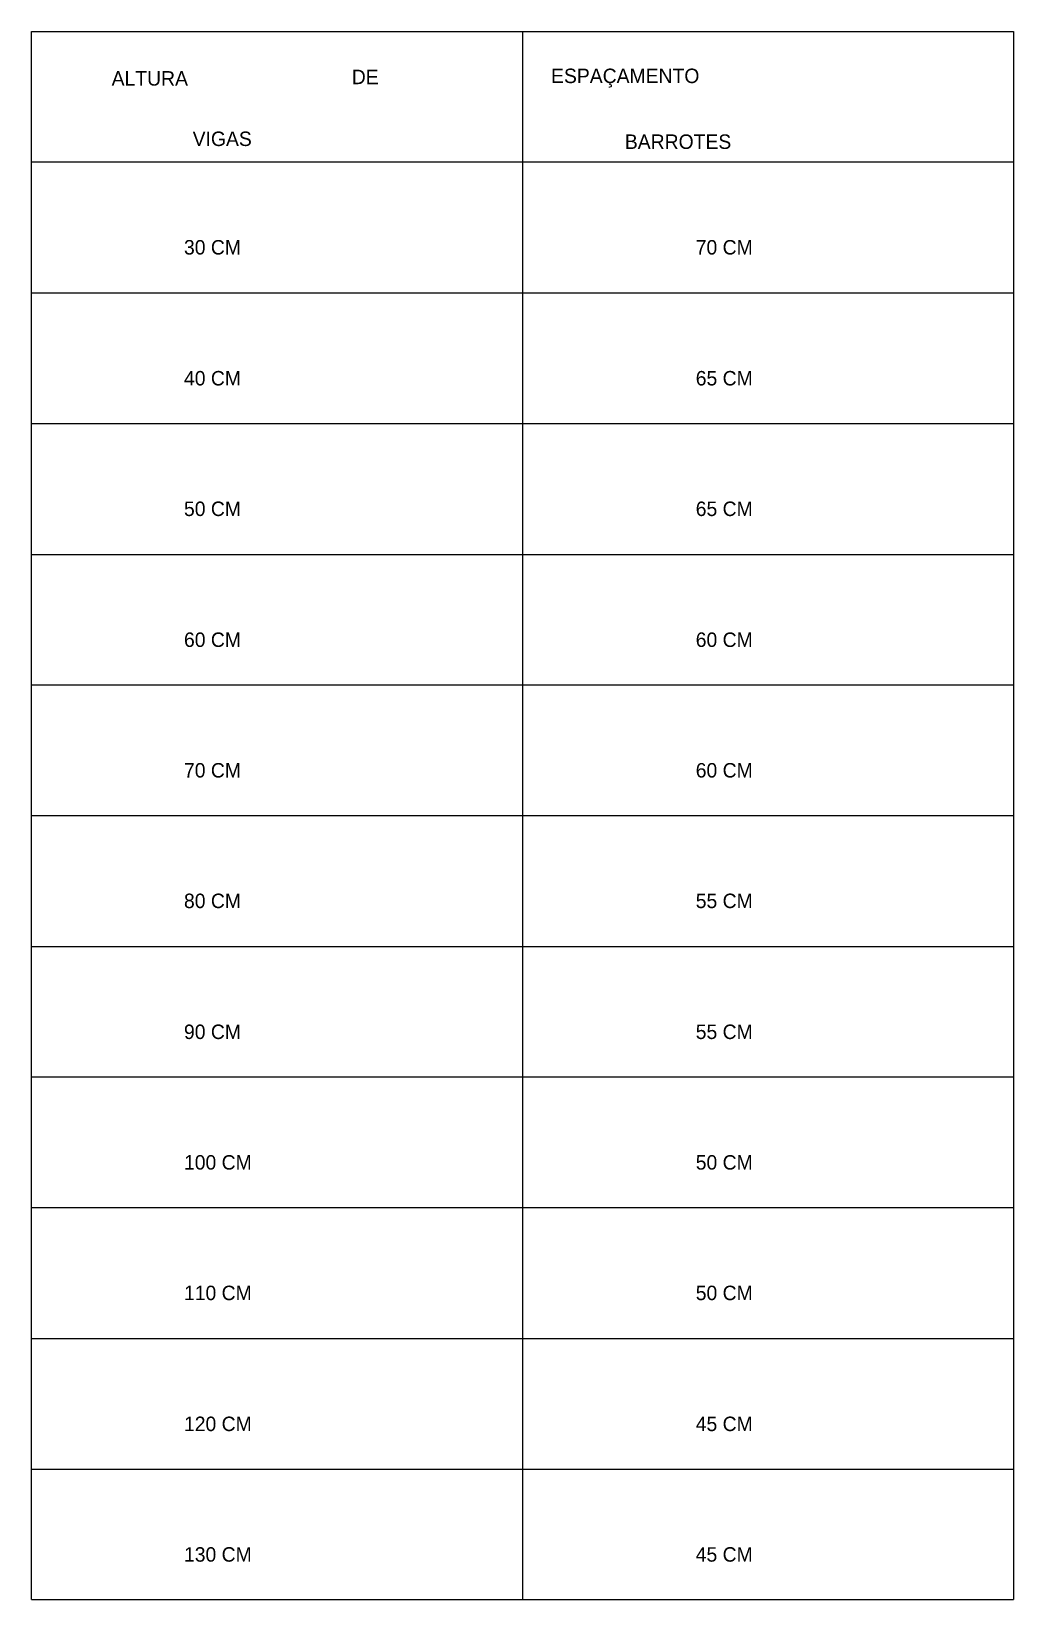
# Model space of a CAD drawing. Header units: metres. Extents: x -2848 to 22762, y -45195 to 1016.
# Drawn here: x 18727 to 18998.6, y -26802.1 to -26368.5 of the extents above; entities that cross this region are included whole.
import ezdxf

# ---------------------------------------------------------------- set-up
doc = ezdxf.new("R2010")
doc.units = ezdxf.units.M
doc.layers.add('GARFOS', color=7, linetype='Continuous')

msp = doc.modelspace()

# ---------------------------------------------------------------- texts
at = {"layer": 'GARFOS'}
for s, p in [('ALTURA   ', (18749.2, -26383.5)), ('DE', (18815.6, -26383.1)), ('ESPAÇAMENTO', (18870.7, -26382.8)), ('VIGAS', (18771.6, -26400.2)), ('BARROTES', (18891.1, -26401)), ('30 CM', (18769.2, -26430.2)), ('70 CM', (18910.7, -26430.2)), ('40 CM', (18769.2, -26466.4)), ('65 CM', (18910.7, -26466.4)), ('50 CM', (18769.2, -26502.5)), ('65 CM', (18910.7, -26502.5)), ('60 CM', (18769.2, -26538.7)), ('60 CM', (18910.7, -26538.7)), ('70 CM', (18769.2, -26574.8)), ('60 CM', (18910.7, -26574.8)), ('80 CM', (18769.2, -26610.9)), ('55 CM', (18910.7, -26610.9)), ('90 CM', (18769.2, -26647.1)), ('55 CM', (18910.7, -26647.1)), ('100 CM', (18769.2, -26683.2)), ('50 CM', (18910.7, -26683.2)), ('110 CM', (18769.2, -26719.3)), ('50 CM', (18910.7, -26719.3)), ('120 CM', (18769.2, -26755.5)), ('45 CM', (18910.7, -26755.5)), ('130 CM', (18769.2, -26791.6)), ('45 CM', (18910.7, -26791.6))]:
    msp.add_text(s, height=4, dxfattribs=at).set_placement(p)

# ---------------------------------------------------------------- linework, layer by layer
at = {"layer": 'GARFOS'}
for p, q in [((18727, -26802.1), (18727, -26368.5)), ((18727, -26368.5), (18998.6, -26368.5)), ((18862.8, -26368.5), (18862.8, -26802.1)), ((18998.6, -26368.5), (18998.6, -26802.1)), ((18727, -26404.6), (18998.6, -26404.6)), ((18727, -26404.6), (18998.6, -26404.6)), ((18727, -26440.8), (18998.6, -26440.8)), ((18727, -26476.9), (18998.6, -26476.9)), ((18727, -26513.1), (18998.6, -26513.1)), ((18727, -26549.2), (18998.6, -26549.2)), ((18727, -26585.3), (18998.6, -26585.3)), ((18727, -26621.5), (18998.6, -26621.5)), ((18727, -26657.6), (18998.6, -26657.6)), ((18727, -26693.7), (18998.6, -26693.7)), ((18727, -26729.9), (18998.6, -26729.9)), ((18727, -26766), (18998.6, -26766)), ((18727, -26802.1), (18998.6, -26802.1))]:
    msp.add_line(p, q, dxfattribs=at)

msp.set_redraw_order([(e.dxf.handle, doc.entitydb.next_handle()) for e in msp.query("TEXT MTEXT ATTDEF DIMENSION ARC_DIMENSION")])  # texts and dimensions are drawn at this point

doc.saveas('drawing.dxf')
